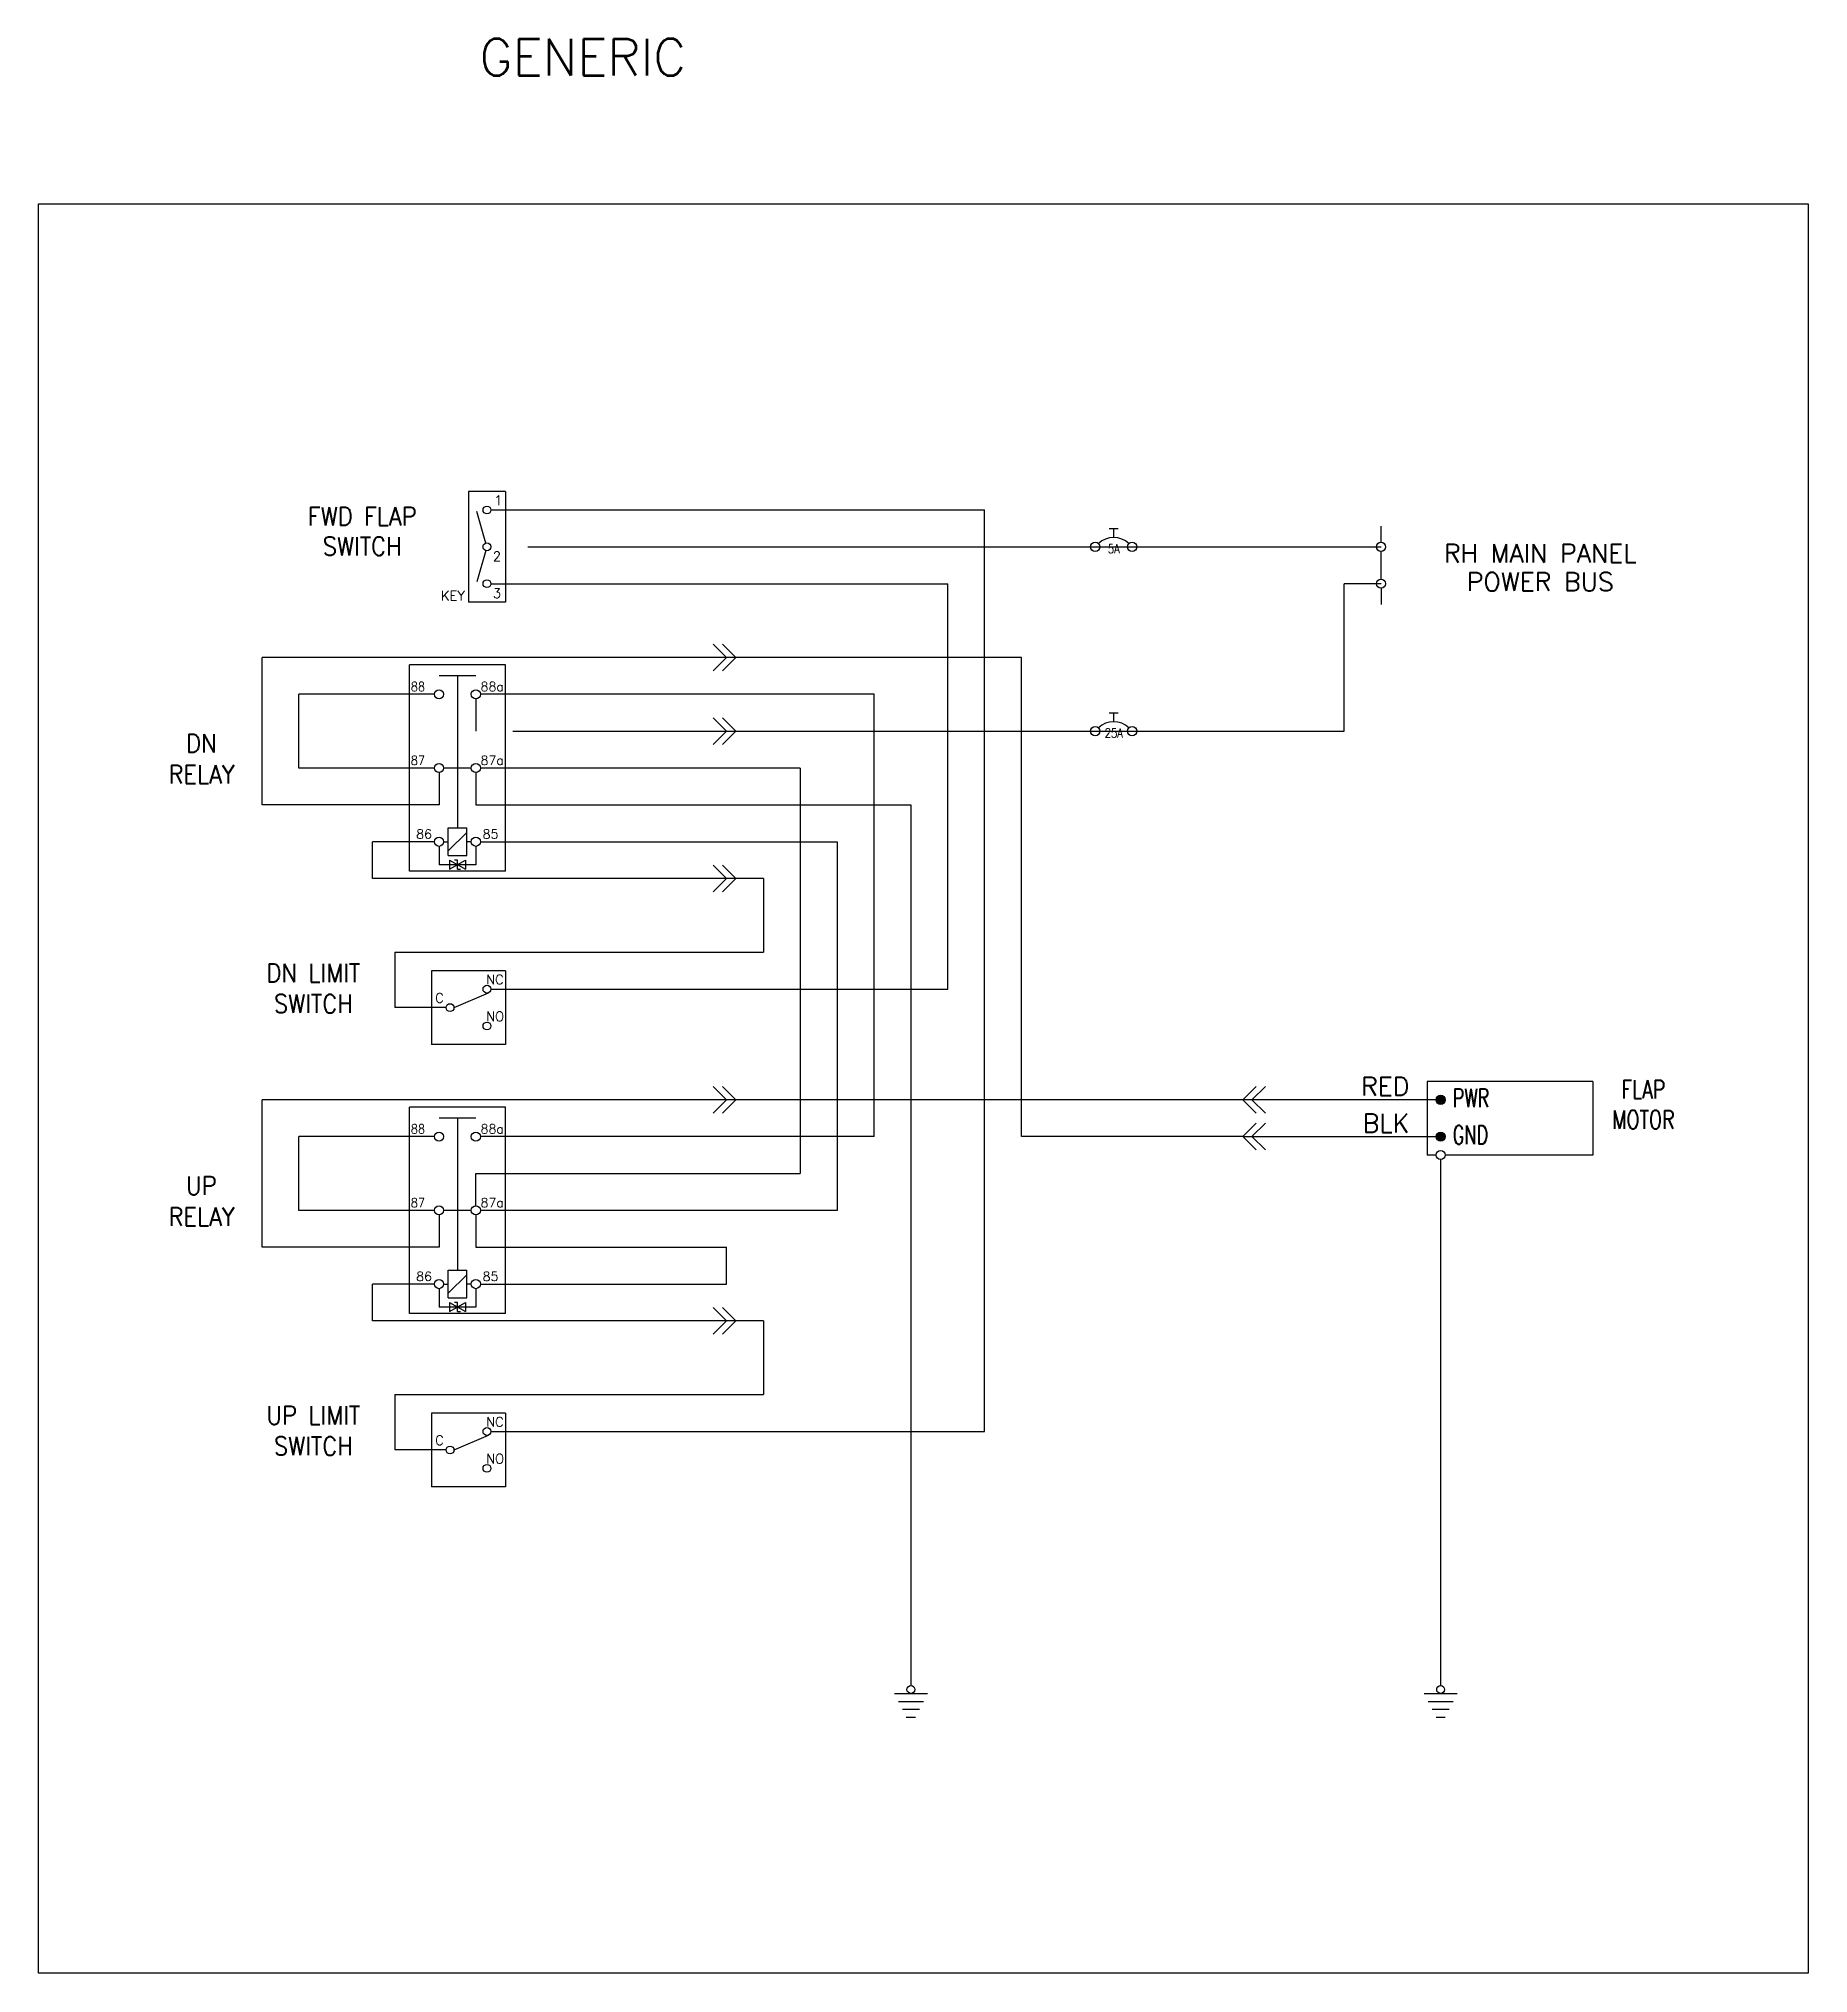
# Model space of a CAD drawing. Extents: x 0 to 54.1, y 0 to 20.5.
# Drawn here: x 42.08 to 54.08, y 2.79 to 15.91 of the extents above; entities that cross this region are included whole.
import ezdxf
from ezdxf.enums import TextEntityAlignment as Align

# ---------------------------------------------------------------- set-up
doc = ezdxf.new("R2010")
doc.units = 0
doc.header["$LTSCALE"] = 0.3
doc.header["$MEASUREMENT"] = 0
for name, color, linetype in [('1', 1, 'CONTINUOUS'), ('60331', 1, 'CONTINUOUS'), ('NOTES', 2, 'CONTINUOUS'), ('WIRES', 11, 'CONTINUOUS')]:
    doc.layers.add(name, color=color, linetype=linetype)
doc.styles.add('130', font='ROMANS', dxfattribs={"height": 0.125})
doc.styles.add('250', font='ROMANS', dxfattribs={"height": 0.25})

msp = doc.modelspace()

# ---------------------------------------------------------------- texts
at = {"layer": 'NOTES', "color": 11, "style": '250'}
msp.add_text('GENERIC', height=0.25, dxfattribs=at).set_placement((45.767, 15.788), align=Align.MIDDLE)
at = {"layer": 'NOTES', "color": 6, "style": '130'}
for s, width, p in [('FWD FLAP', 0.9, (44.271, 12.612)), ('SWITCH', 0.9, (44.271, 12.408)), ('DN', 0.9, (43.18, 11.072)), ('RELAY', 0.9, (43.182, 10.861)), ('DN LIMIT', 0.9, (43.94, 9.515)), ('SWITCH', 0.9, (43.94, 9.306)), ('FLAP', 0.75, (52.959, 8.725)), ('MOTOR', 0.75, (52.959, 8.52)), ('UP', 0.9, (43.18, 8.072)), ('RELAY', 0.9, (43.182, 7.861)), ('UP LIMIT', 0.9, (43.94, 6.515)), ('SWITCH', 0.9, (43.94, 6.306))]:
    msp.add_text(s, height=0.125, dxfattribs=dict(at, width=width)).set_placement(p, align=Align.CENTER)
for s, height, p in [('1', 0.065, (45.166, 12.75)), ('2', 0.065, (45.157, 12.37)), ('3', 0.065, (45.157, 12.12)), ('86', 0.0625, (44.637, 10.488)), ('NC', 0.065, (45.111, 9.5)), ('C', 0.065, (44.766, 9.375)), ('NO', 0.065, (45.111, 9.25)), ('86', 0.0625, (44.637, 7.488)), ('NC', 0.065, (45.111, 6.5)), ('C', 0.065, (44.766, 6.375)), ('NO', 0.065, (45.111, 6.25))]:
    msp.add_text(s, height=height, dxfattribs=at).set_placement(p)
at = {"layer": 'NOTES', "color": 6, "style": '130', "width": 0.8}
for s, p in [('5A', (49.368, 12.423)), ('25A', (49.368, 11.173))]:
    msp.add_text(s, height=0.0625, rotation=360, dxfattribs=at).set_placement(p, align=Align.CENTER)
at = {"layer": 'NOTES', "color": 6, "style": '130'}
for s, p in [('RH MAIN PANEL', (52.26, 12.361)), ('POWER BUS', (52.26, 12.168))]:
    msp.add_text(s, height=0.125, dxfattribs=at).set_placement(p, align=Align.CENTER)
msp.add_text('KEY', height=0.065, dxfattribs=at).set_placement((44.886, 12.136), align=Align.MIDDLE_CENTER)
for s, height, width, p in [('88', 0.0625, 0.9, (44.601, 11.488)), ('87', 0.0625, 0.9, (44.601, 10.988)), ('PWR', 0.125, 0.7, (51.666, 8.667)), ('88', 0.0625, 0.9, (44.601, 8.488)), ('GND', 0.125, 0.7, (51.666, 8.417)), ('87', 0.0625, 0.9, (44.601, 7.988))]:
    msp.add_text(s, height=height, dxfattribs=dict(at, width=width)).set_placement(p)
for s, p in [('88a', (45.232, 11.488)), ('87a', (45.232, 10.988)), ('85', (45.195, 10.488)), ('88a', (45.232, 8.488)), ('87a', (45.232, 7.988)), ('85', (45.195, 7.488))]:
    msp.add_text(s, height=0.0625, dxfattribs=at).set_placement(p, align=Align.RIGHT)
for s, p in [('RED', (51.372, 8.746)), ('BLK', (51.372, 8.496))]:
    msp.add_text(s, height=0.125, rotation=360, dxfattribs=at).set_placement(p, align=Align.RIGHT)

# ---------------------------------------------------------------- blocks, each defined once
blk = doc.blocks.new('A$C0E4E1FD3')
at = {"layer": '60331', "color": 6}
for p, q in [((-0.112, 0), (0.112, 0)), ((-0.085, -0.054), (0.085, -0.054)), ((-0.058, -0.107), (0.058, -0.107)), ((-0.031, -0.161), (0.031, -0.161))]:
    blk.add_line(p, q, dxfattribs=at)

# ---------------------------------------------------------------- hatches: boundary and pattern name
at = {"layer": '1'}
h = msp.add_hatch(color=6, dxfattribs=at)
h.dxf.hatch_style = 1
h.paths.add_polyline_path([(51.552, 8.717, 1), (51.615, 8.717, 1)])
h = msp.add_hatch(color=6, dxfattribs=at)
h.dxf.hatch_style = 1
h.paths.add_polyline_path([(51.552, 8.467, 1), (51.615, 8.467, 1)])

# ---------------------------------------------------------------- linework, layer by layer
at = {"layer": '1', "color": 6}
for p, q in [((44.993, 12.842), (44.993, 12.092)), ((45.242, 12.842), (44.993, 12.842)), ((45.242, 12.842), (45.242, 12.092)), ((45.11, 12.493), (45.048, 12.706)), ((49.336, 12.592), (49.398, 12.592)), ((49.367, 12.53), (49.367, 12.592)), ((45.11, 12.442), (45.048, 12.229)), ((45.242, 12.092), (44.993, 12.092)), ((44.592, 10.267), (44.592, 11.667)), ((45.242, 11.667), (44.592, 11.667)), ((45.042, 11.592), (44.792, 11.592)), ((44.917, 11.592), (44.917, 10.561)), ((45.242, 10.267), (45.242, 11.667)), ((49.336, 11.342), (49.398, 11.342)), ((49.367, 11.28), (49.367, 11.342)), ((45.011, 10.967), (44.823, 10.967)), ((44.855, 10.561), (44.98, 10.561)), ((44.855, 10.374), (44.855, 10.561)), ((44.98, 10.53), (44.855, 10.405)), ((44.98, 10.374), (44.98, 10.561)), ((44.792, 10.436), (44.792, 10.311)), ((44.823, 10.467), (44.855, 10.467)), ((44.855, 10.374), (44.98, 10.374)), ((45.011, 10.467), (44.98, 10.467)), ((45.042, 10.436), (45.042, 10.311)), ((45.242, 10.267), (44.592, 10.267)), ((45.042, 10.311), (44.792, 10.311)), ((44.863, 10.342), (44.971, 10.28)), ((44.863, 10.28), (44.971, 10.342)), ((44.863, 10.342), (44.863, 10.28)), ((44.917, 10.342), (44.897, 10.342)), ((44.917, 10.28), (44.917, 10.342)), ((44.917, 10.28), (44.937, 10.28)), ((44.971, 10.342), (44.971, 10.28)), ((45.242, 9.592), (44.742, 9.592)), ((44.742, 9.592), (44.742, 9.092)), ((45.242, 9.592), (45.242, 9.092)), ((44.894, 9.342), (45.128, 9.443)), ((45.242, 9.092), (44.742, 9.092)), ((51.492, 8.842), (51.492, 8.342)), ((52.617, 8.842), (51.492, 8.842)), ((52.617, 8.842), (52.617, 8.342)), ((44.592, 7.267), (44.592, 8.667)), ((45.242, 8.667), (44.592, 8.667)), ((45.242, 7.267), (45.242, 8.667)), ((45.042, 8.592), (44.792, 8.592)), ((44.917, 8.592), (44.917, 7.561)), ((51.552, 8.342), (51.492, 8.342)), ((52.617, 8.342), (51.615, 8.342)), ((45.011, 7.967), (44.823, 7.967)), ((44.855, 7.561), (44.98, 7.561)), ((44.855, 7.374), (44.855, 7.561)), ((44.98, 7.53), (44.855, 7.405)), ((44.98, 7.374), (44.98, 7.561)), ((44.792, 7.436), (44.792, 7.311)), ((44.823, 7.467), (44.855, 7.467)), ((44.855, 7.374), (44.98, 7.374)), ((45.011, 7.467), (44.98, 7.467)), ((45.042, 7.436), (45.042, 7.311)), ((45.242, 7.267), (44.592, 7.267)), ((45.042, 7.311), (44.792, 7.311)), ((44.863, 7.342), (44.971, 7.28)), ((44.863, 7.28), (44.971, 7.342)), ((44.863, 7.342), (44.863, 7.28)), ((44.917, 7.342), (44.897, 7.342)), ((44.917, 7.28), (44.917, 7.342)), ((44.917, 7.28), (44.937, 7.28)), ((44.971, 7.342), (44.971, 7.28)), ((45.242, 6.592), (44.742, 6.592)), ((44.742, 6.592), (44.742, 6.092)), ((45.242, 6.592), (45.242, 6.092)), ((44.894, 6.342), (45.128, 6.443)), ((45.242, 6.092), (44.742, 6.092))]:
    msp.add_line(p, q, dxfattribs=at)
at = {"layer": '1', "color": 4}
for p, q in [((45.144, 12.717), (48.492, 12.717)), ((48.492, 6.467), (48.492, 12.717)), ((45.394, 12.467), (49.492, 12.467)), ((49.492, 12.467), (51.18, 12.467)), ((45.144, 12.217), (48.242, 12.217)), ((48.242, 9.467), (48.242, 12.217)), ((50.93, 11.217), (50.93, 12.217)), ((51.18, 12.217), (50.93, 12.217)), ((43.592, 10.717), (43.592, 11.717)), ((48.742, 11.717), (43.592, 11.717)), ((48.742, 8.467), (48.742, 11.717)), ((44.761, 11.467), (43.842, 11.467)), ((43.842, 10.967), (43.842, 11.467)), ((45.042, 11.436), (45.042, 11.217)), ((47.742, 11.467), (45.073, 11.467)), ((47.742, 8.467), (47.742, 11.467)), ((45.292, 11.217), (49.492, 11.217)), ((49.492, 11.217), (50.93, 11.217)), ((44.761, 10.967), (43.842, 10.967)), ((44.792, 10.936), (44.792, 10.717)), ((45.042, 10.936), (45.042, 10.717)), ((47.242, 10.967), (45.073, 10.967)), ((47.242, 10.967), (47.242, 8.217)), ((44.792, 10.717), (43.592, 10.717)), ((45.042, 10.717), (47.992, 10.717)), ((47.992, 10.717), (47.992, 4.744)), ((44.761, 10.467), (44.342, 10.467)), ((44.342, 10.217), (44.342, 10.467)), ((45.073, 10.467), (47.492, 10.467)), ((47.492, 10.467), (47.492, 7.967)), ((46.992, 10.217), (44.342, 10.217)), ((46.992, 10.217), (46.992, 9.717)), ((44.492, 9.717), (46.992, 9.717)), ((44.492, 9.717), (44.492, 9.342)), ((45.144, 9.467), (48.242, 9.467)), ((44.841, 9.342), (44.492, 9.342)), ((43.592, 7.717), (43.592, 8.717)), ((51.584, 8.717), (43.592, 8.717)), ((44.761, 8.467), (43.842, 8.467)), ((43.842, 7.967), (43.842, 8.467)), ((47.742, 8.467), (45.073, 8.467)), ((50.242, 8.467), (48.742, 8.467)), ((50.242, 8.467), (51.584, 8.467)), ((51.584, 8.311), (51.584, 4.744)), ((45.042, 8.217), (47.242, 8.217)), ((45.042, 7.999), (45.042, 8.217)), ((44.761, 7.967), (43.842, 7.967)), ((44.792, 7.936), (44.792, 7.717)), ((45.042, 7.936), (45.042, 7.717)), ((47.492, 7.967), (45.073, 7.967)), ((44.792, 7.717), (43.592, 7.717)), ((45.042, 7.717), (46.742, 7.717)), ((46.742, 7.467), (46.742, 7.717)), ((44.761, 7.467), (44.342, 7.467)), ((44.342, 7.217), (44.342, 7.467)), ((45.073, 7.467), (46.742, 7.467)), ((46.992, 7.217), (44.342, 7.217)), ((46.992, 7.217), (46.992, 6.717)), ((44.492, 6.717), (46.992, 6.717)), ((44.492, 6.717), (44.492, 6.342)), ((45.144, 6.467), (48.492, 6.467)), ((44.841, 6.342), (44.492, 6.342))]:
    msp.add_line(p, q, dxfattribs=at)
at = {"layer": '1', "color": 6}
for centre, radius in [((45.117, 12.717), 0.0266), ((45.117, 12.467), 0.0266), ((49.242, 12.467), 0.0312), ((49.492, 12.467), 0.0312), ((51.18, 12.467), 0.0312), ((45.117, 12.217), 0.0266), ((51.18, 12.217), 0.0312), ((44.792, 11.467), 0.0312), ((45.042, 11.467), 0.0312), ((49.242, 11.217), 0.0312), ((49.492, 11.217), 0.0312), ((44.792, 10.967), 0.0312), ((45.042, 10.967), 0.0312), ((44.792, 10.467), 0.0312), ((45.042, 10.467), 0.0312), ((45.117, 9.467), 0.0266), ((44.867, 9.342), 0.0266), ((45.117, 9.217), 0.0266), ((51.584, 8.717), 0.0312), ((44.792, 8.467), 0.0312), ((45.042, 8.467), 0.0312), ((51.584, 8.467), 0.0312), ((51.584, 8.342), 0.0312), ((44.792, 7.967), 0.0312), ((45.042, 7.967), 0.0312), ((44.792, 7.467), 0.0312), ((45.042, 7.467), 0.0312), ((45.117, 6.467), 0.0266), ((44.867, 6.342), 0.0266), ((45.117, 6.217), 0.0266), ((47.992, 4.717), 0.0266), ((51.584, 4.717), 0.0266)]:
    msp.add_circle(centre, radius, dxfattribs=at)
for centre in [(49.367, 12.374), (49.367, 11.124)]:
    msp.add_arc(centre, 0.156, 48.339, 131.661, dxfattribs=at)
at = {"layer": 'NOTES'}
for p, q in [((42.077, 14.793), (54.077, 14.793)), ((42.077, 2.793), (42.077, 14.793)), ((54.077, 14.793), (54.077, 2.793)), ((54.077, 2.793), (42.077, 2.793))]:
    msp.add_line(p, q, dxfattribs=at)
at = {"layer": 'NOTES', "color": 6}
for p, q in [((51.18, 12.499), (51.18, 12.608)), ((51.18, 12.249), (51.18, 12.436)), ((51.18, 12.186), (51.18, 12.077))]:
    msp.add_line(p, q, dxfattribs=at)
at = {"layer": 'WIRES', "color": 6}
for points in [[(46.651, 11.627), (46.742, 11.717), (46.651, 11.808)], [(46.714, 11.627), (46.805, 11.717), (46.714, 11.808)], [(46.651, 11.127), (46.742, 11.217), (46.651, 11.308)], [(46.714, 11.127), (46.805, 11.217), (46.714, 11.308)], [(46.651, 10.127), (46.742, 10.217), (46.651, 10.308)], [(46.714, 10.127), (46.805, 10.217), (46.714, 10.308)], [(46.651, 8.627), (46.742, 8.717), (46.651, 8.808)], [(46.714, 8.627), (46.805, 8.717), (46.714, 8.808)], [(50.333, 8.627), (50.242, 8.717), (50.333, 8.808)], [(50.396, 8.627), (50.305, 8.717), (50.396, 8.808)], [(50.333, 8.377), (50.242, 8.467), (50.333, 8.558)], [(50.396, 8.377), (50.305, 8.467), (50.396, 8.558)], [(46.651, 7.127), (46.742, 7.217), (46.651, 7.308)], [(46.714, 7.127), (46.805, 7.217), (46.714, 7.308)]]:
    msp.add_lwpolyline(points, dxfattribs=at)

# ---------------------------------------------------------------- block references
at = {"layer": '1', "color": 4}
for p in [(47.992, 4.691), (51.584, 4.691)]:
    msp.add_blockref('A$C0E4E1FD3', p, dxfattribs=at)

msp.set_redraw_order([(e.dxf.handle, doc.entitydb.next_handle()) for e in msp.query("TEXT MTEXT ATTDEF DIMENSION ARC_DIMENSION")])  # texts and dimensions are drawn at this point

doc.saveas('drawing.dxf')
